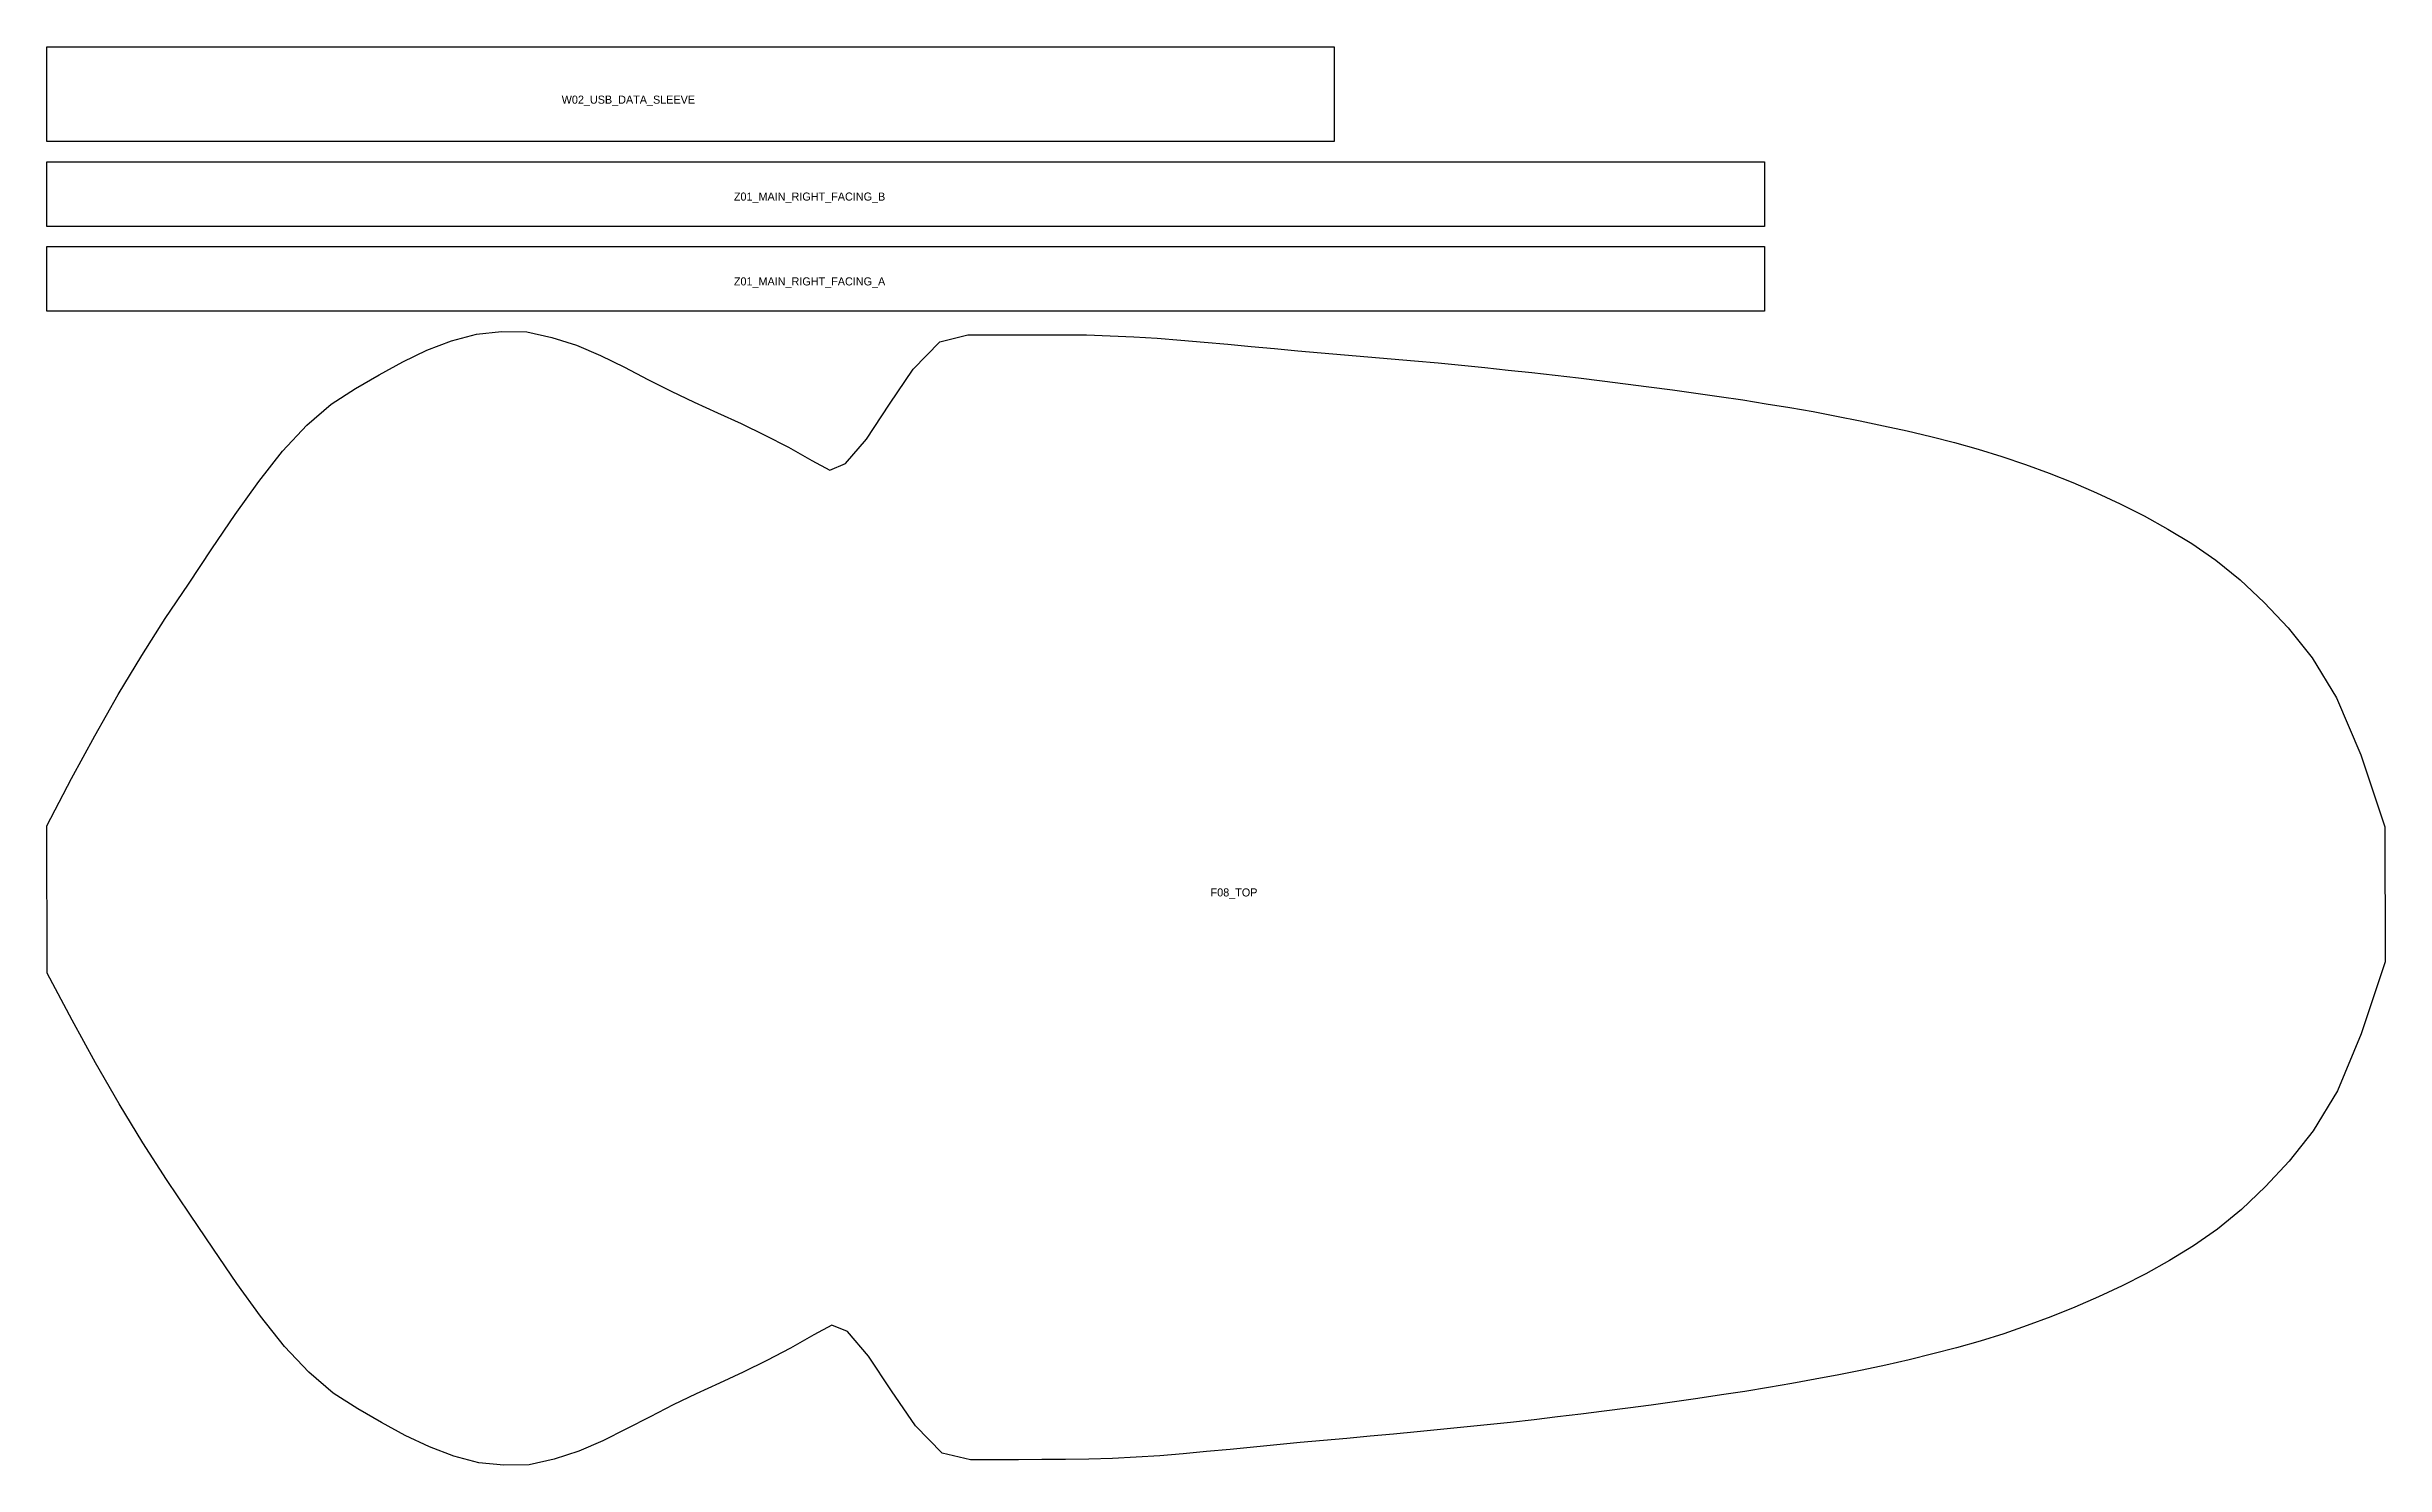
# Model space of a CAD drawing. Header units: millimetres. Extents: x 15 to 6163, y 15 to 1420.
# Drawn here: x 2349 to 4664, y 15 to 1420 of the extents above; entities that cross this region are included whole.
import ezdxf

# ---------------------------------------------------------------- set-up
doc = ezdxf.new("R2010")
doc.units = ezdxf.units.MM

msp = doc.modelspace()

# ---------------------------------------------------------------- texts
for s, p in [('W02_USB_DATA_SLEEVE', (2858.9, 1363.4)), ('Z01_MAIN_RIGHT_FACING_B', (3029.3, 1267.4)), ('Z01_MAIN_RIGHT_FACING_A', (3029.3, 1183.4)), ('F08_TOP', (3501.1, 578.3))]:
    msp.add_text(s, height=8).set_placement(p)

# ---------------------------------------------------------------- linework, layer by layer
for points in [[(2349.3, 1325.8), (2349.3, 1419.8), (3623.3, 1419.8), (3623.3, 1325.8), (2349.3, 1325.8)], [(2349.3, 1241.8), (2349.3, 1305.8), (4049.4, 1305.8), (4049.4, 1241.8), (2349.3, 1241.8)], [(2349.3, 1157.8), (2349.3, 1221.8), (4049.4, 1221.8), (4049.4, 1157.8), (2349.3, 1157.8)], [(2349.3, 648.4), (2373.8, 695.1), (2396.9, 737.5), (2420.1, 778.3), (2443.3, 817), (2466.5, 853.4), (2489.6, 887.7), (2512.7, 922.5), (2535.8, 956.5), (2559.1, 989.3), (2582.7, 1019.4), (2606.6, 1044.9), (2630.8, 1065.7), (2654.8, 1081.2), (2678.3, 1094.9), (2701.8, 1107.8), (2725.6, 1119.4), (2749.8, 1128.7), (2774.5, 1135.3), (2799.3, 1137.8), (2824.3, 1137.4), (2849.2, 1132), (2873.4, 1124.1), (2897.3, 1113.9), (2920.9, 1102.3), (2944.1, 1090.3), (2967.1, 1078.8), (2990, 1067.9), (3013.1, 1057.4), (3036.4, 1046.6), (3059.8, 1035.1), (3083.3, 1023.2), (3106.5, 1009.9), (3124.4, 1000.5), (3139.7, 1006.9), (3160.5, 1031.2), (3183.2, 1065.7), (3206.9, 1100.6), (3233.1, 1127.5), (3260.9, 1134.4), (3285.5, 1134.5), (3308.6, 1134.5), (3331.8, 1134.6), (3354.9, 1134.6), (3378.3, 1134.4), (3401.6, 1133.6), (3425, 1132.6), (3448.3, 1131.1), (3471.5, 1129.3), (3494.8, 1127.3), (3518, 1125.2), (3541.1, 1123), (3564.2, 1120.8), (3587.3, 1118.8), (3610.4, 1116.8), (3633.6, 1114.8), (3656.7, 1112.8), (3679.9, 1110.8), (3703, 1108.7), (3726.2, 1106.6), (3749.4, 1104.3), (3772.6, 1102), (3795.7, 1099.6), (3818.9, 1097.1), (3842.1, 1094.5), (3865.3, 1091.8), (3888.5, 1089), (3911.7, 1086.1), (3934.9, 1083.1), (3958.1, 1080), (3981.3, 1076.8), (4004.5, 1073.5), (4027.7, 1070), (4050.9, 1066.3), (4074.2, 1062.4), (4097.4, 1058.4), (4120.7, 1054), (4144, 1049.4), (4167.2, 1044.5), (4190.5, 1039.3), (4213.9, 1033.8), (4237.3, 1027.7), (4260.7, 1021.1), (4284.1, 1013.9), (4307.6, 1006), (4331, 997.5), (4354.5, 988.1), (4378, 978), (4401.4, 967), (4425, 955.2), (4448.5, 942.1), (4472.2, 927.8), (4496, 911.3), (4519.9, 892), (4543.7, 869.5), (4567.4, 844.2), (4591.4, 814.5), (4615.5, 775), (4639.3, 718.7), (4663.3, 647.4), (4663.6, 513.5), (4639.9, 442.1), (4616.3, 385.7), (4592.4, 346.1), (4568.6, 316.3), (4545, 290.9), (4521.3, 268.3), (4497.5, 248.8), (4473.7, 232.3), (4450.1, 217.9), (4426.6, 204.7), (4403.1, 192.7), (4379.7, 181.7), (4356.3, 171.5), (4332.8, 162), (4309.4, 153.3), (4286, 145.3), (4262.6, 138), (4239.2, 131.3), (4215.9, 125.2), (4192.6, 119.5), (4169.3, 114.2), (4146, 109.2), (4122.8, 104.5), (4099.5, 100.1), (4076.3, 95.9), (4053.1, 91.9), (4029.8, 88.2), (4006.6, 84.6), (3983.4, 81.1), (3960.3, 77.8), (3937.1, 74.6), (3913.9, 71.5), (3890.7, 68.5), (3867.6, 65.6), (3844.4, 62.8), (3821.2, 60.1), (3798, 57.5), (3774.9, 55), (3751.7, 52.6), (3728.5, 50.3), (3705.4, 48), (3682.2, 45.8), (3659, 43.7), (3635.9, 41.6), (3612.8, 39.5), (3589.7, 37.5), (3566.6, 35.3), (3543.5, 33), (3520.4, 30.7), (3497.2, 28.5), (3474, 26.4), (3450.7, 24.5), (3427.4, 22.9), (3404.1, 21.8), (3380.7, 20.9), (3357.4, 20.6), (3334.2, 20.6), (3311.1, 20.5), (3287.9, 20.5), (3263.4, 20.4), (3235.5, 27.1), (3209.1, 54), (3185.3, 88.8), (3162.5, 123.2), (3141.6, 147.4), (3126.3, 153.8), (3108.4, 144.2), (3085.2, 130.8), (3061.8, 118.8), (3038.5, 107.3), (3015.2, 96.3), (2992.1, 85.7), (2969.3, 74.7), (2946.3, 63.1), (2923.2, 51), (2899.7, 39.3), (2875.8, 29.1), (2851.6, 21), (2826.7, 15.5), (2801.7, 15), (2776.9, 17.4), (2752.2, 23.9), (2728, 33.1), (2704.1, 44.5), (2680.5, 57.4), (2657, 71), (2632.9, 86.3), (2608.6, 107.1), (2584.6, 132.5), (2560.9, 162.5), (2537.5, 195.1), (2514.2, 229.1), (2491, 263.7), (2467.7, 298), (2444.3, 334.2), (2420.9, 372.8), (2397.6, 413.5), (2374.3, 455.9), (2349.6, 502.4), (2349.3, 648.4)]]:
    msp.add_lwpolyline(points, close=True)

msp.set_redraw_order([(e.dxf.handle, doc.entitydb.next_handle()) for e in msp.query("TEXT MTEXT ATTDEF DIMENSION ARC_DIMENSION")])  # texts and dimensions are drawn at this point

doc.saveas('drawing.dxf')
